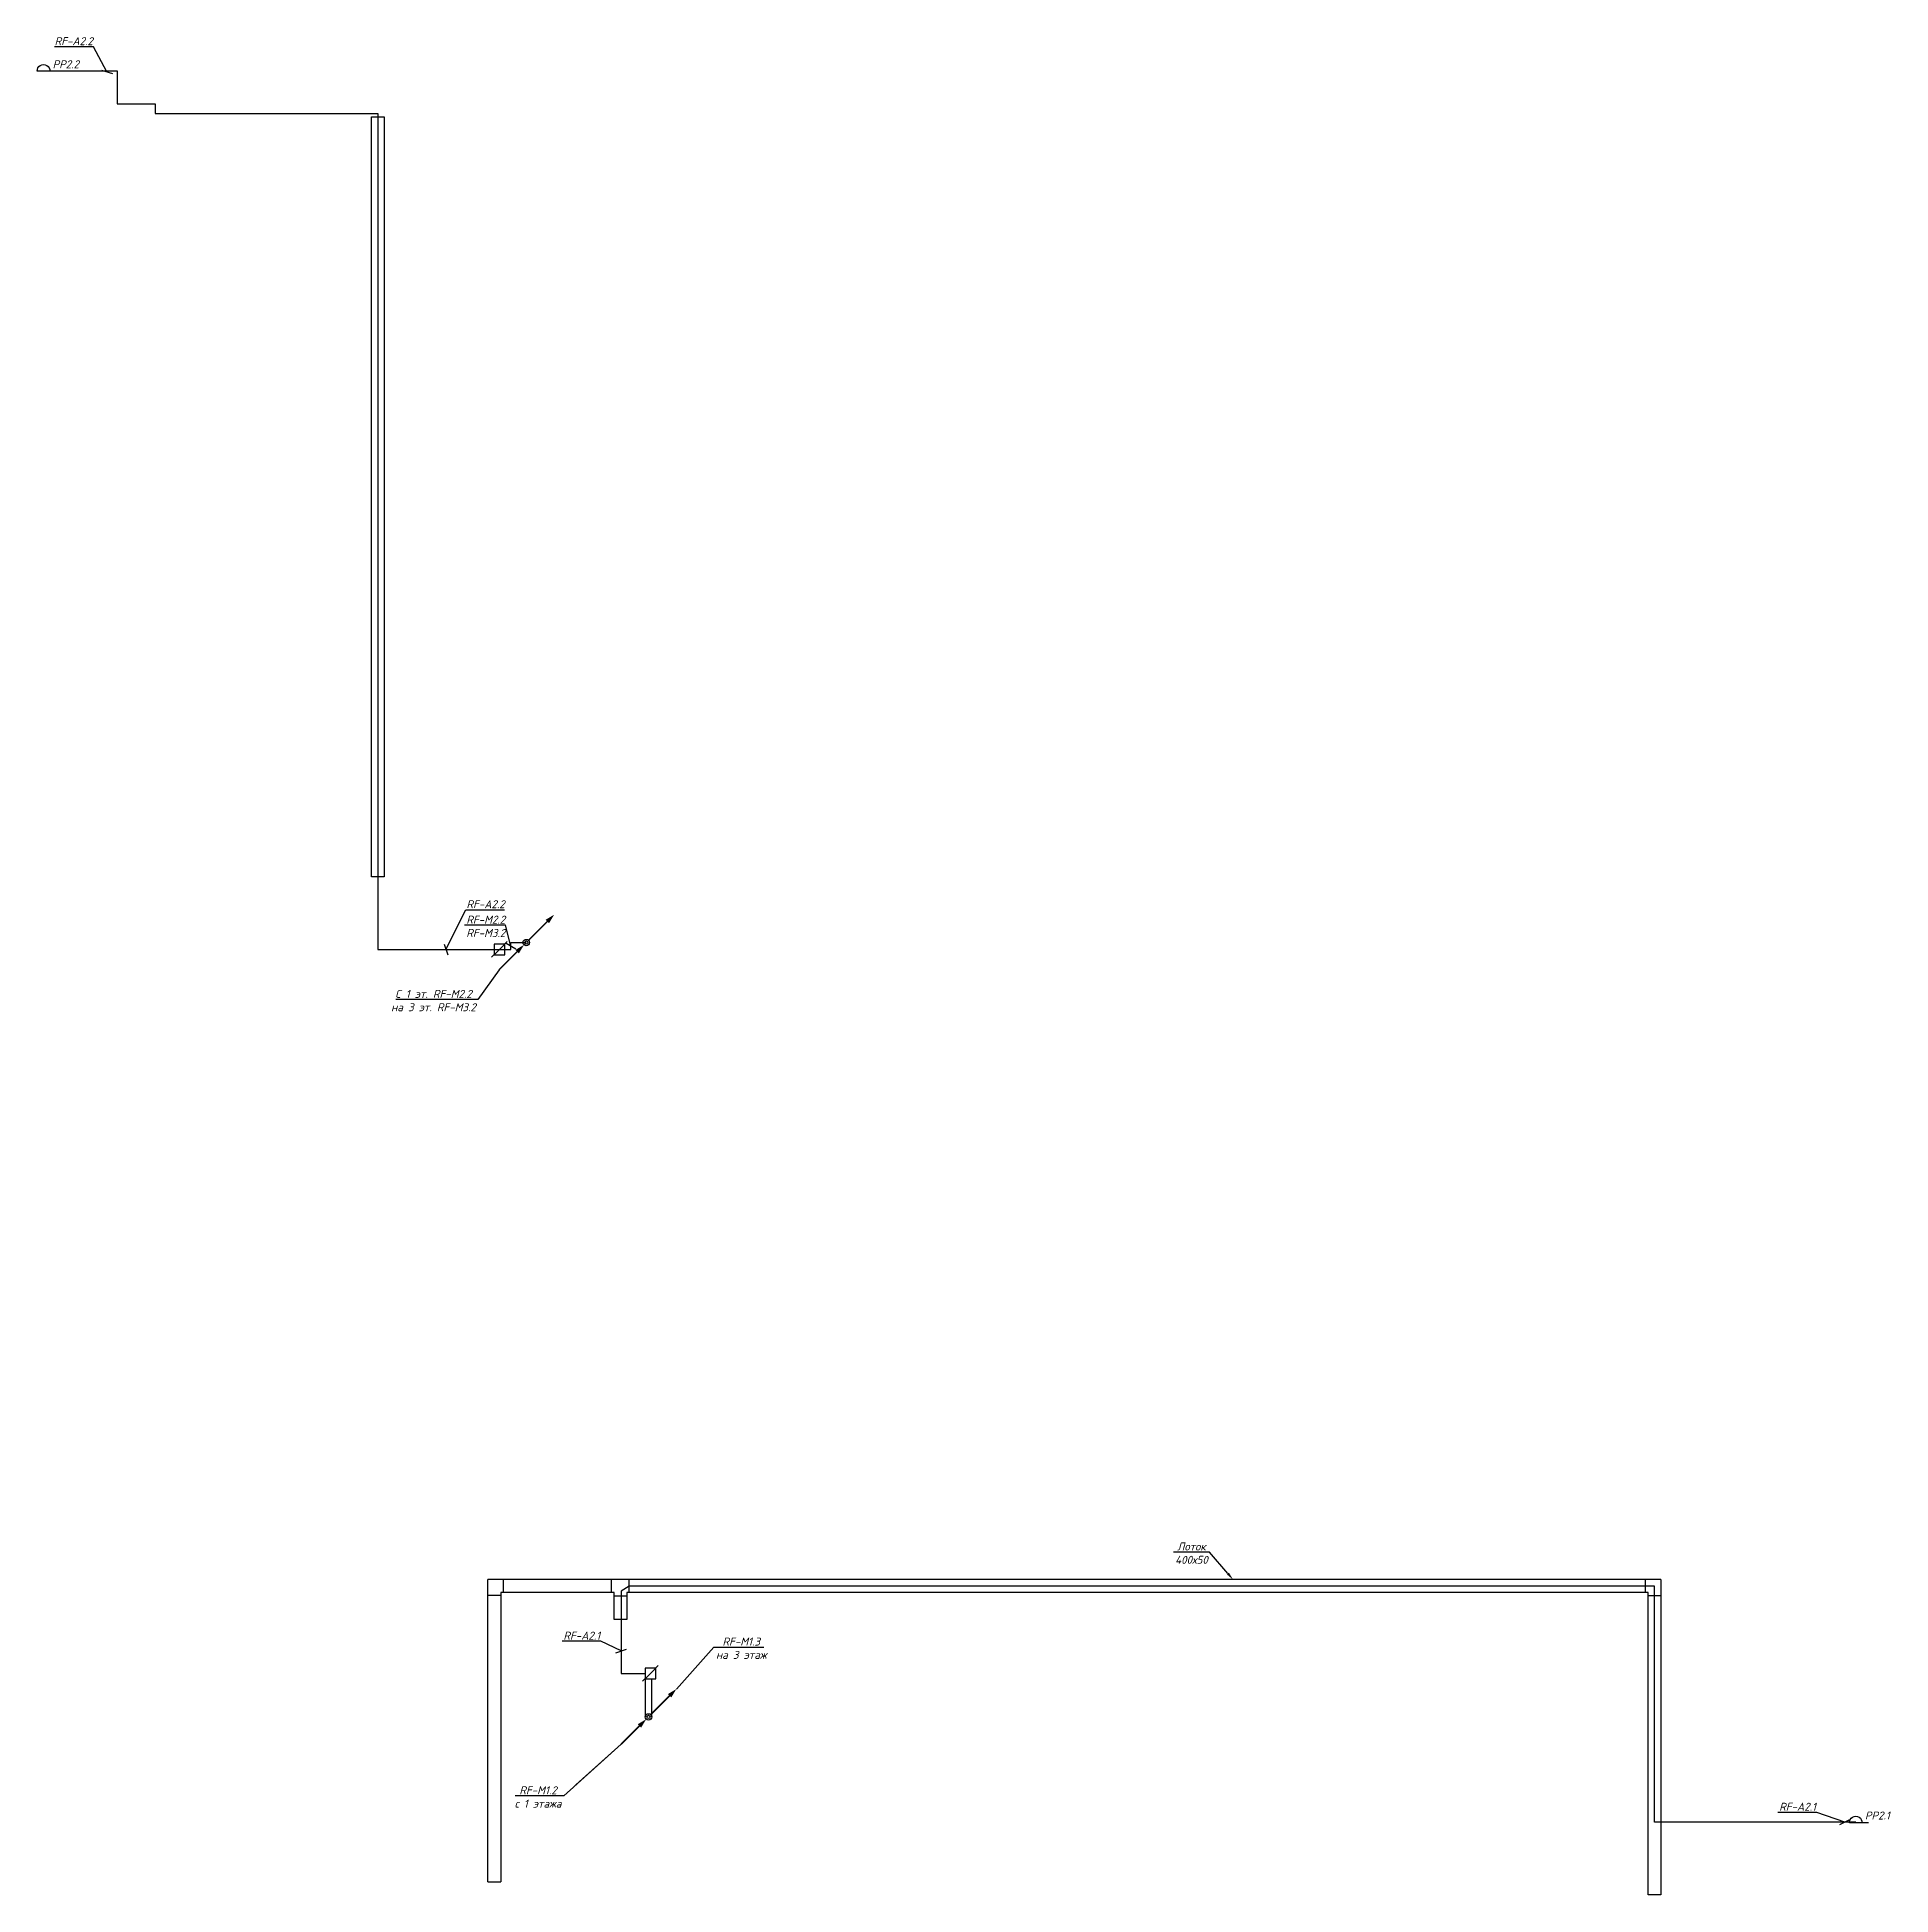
# Model space of a CAD drawing. Header units: millimetres. Extents: x 6978 to 1314263, y -121816 to 20667.
# Drawn here: x 444354 to 502279, y -121156 to -63108 of the extents above; entities that cross this region are included whole.
import ezdxf
from ezdxf import colors
from ezdxf.entities.mleader import LeaderData, LeaderLine
from ezdxf.math import Vec2, Vec3

# ---------------------------------------------------------------- set-up
doc = ezdxf.new("R2010")
doc.units = ezdxf.units.MM
doc.set_wipeout_variables(frame=1)
for name, color, linetype, lineweight in [('Радио', 5, 'Continuous', 30), ('РФ_Каб.Абонентский', 3, 'Continuous', 30), ('РФ_Каб.Магистраль', 1, 'Continuous', 30), ('РФ_Розетка', 6, 'Continuous', 30), ('СС Текст', 7, 'Continuous', 25), ('СС_СКК_Лоток', 54, 'Continuous', 30)]:
    doc.layers.add(name, color=color, linetype=linetype, lineweight=lineweight)
doc.layers.add('СОУЭ_Оборуд.', color=7, linetype='Continuous')
doc.styles.add('ISOCPEUR', font='isocpeui.ttf', dxfattribs={"height": 2.5})

msp = doc.modelspace()

# ---------------------------------------------------------------- texts
at = {"layer": 'СОУЭ_Оборуд.', "char_height": 250, "width": 594.035, "attachment_point": 5, "style": 'ISOCPEUR'}
for s, insert in [('РР2.2', (445248.6, -63956.7)), ('РР2.1', (501857, -118677.3))]:
    msp.add_mtext(s, dxfattribs=dict(at, insert=insert))

# ---------------------------------------------------------------- blocks, each defined once
blk = doc.blocks.new('*U275')
at = {"color": 0, "const_width": 0.5}
for points in [[(0.71, 0.71), (6.59, 6.59)], [(-8.5, -8.5), (-2.83, -2.83)]]:
    blk.add_lwpolyline(points, dxfattribs=at)
at = {"color": 0}
for points in [[(8.71, 8.71, 0, 1.5, 0), (6.59, 6.59, 2, 2, 0)], [(-0.71, -0.71, 0, 1.5, 0), (-2.83, -2.83, 2, 2, 0)]]:
    blk.add_lwpolyline(points, format="xyseb", dxfattribs=at)
for radius in [1, 0.5]:
    blk.add_circle((0, 0), radius, dxfattribs=at)
blk = doc.blocks.new('*U271')
at = {"color": 0, "const_width": 0.5}
blk.add_lwpolyline([(0.71, 0.71), (6.59, 6.59)], dxfattribs=at)
at = {"color": 0}
blk.add_lwpolyline([(8.71, 8.71, 0, 1.5, 0), (6.59, 6.59, 2, 2, 0)], format="xyseb", dxfattribs=at)
for radius in [1, 0.5]:
    blk.add_circle((0, 0), radius, dxfattribs=at)
blk = doc.blocks.new('*U272')
at = {"color": 0}
blk.add_lwpolyline([(-0.71, -0.71, 0, 1.5, 0), (-2.83, -2.83, 2, 2, 0)], format="xyseb", dxfattribs=at)
at = {"color": 0, "const_width": 0.5}
blk.add_lwpolyline([(-8.5, -8.5), (-2.83, -2.83)], dxfattribs=at)
at = {"color": 0}
for radius in [1, 0.5]:
    blk.add_circle((0, 0), radius, dxfattribs=at)
blk = doc.blocks.new('_None')
blk = doc.blocks.new('2й этаж')
at = {"layer": 'СС_СКК_Лоток', "color": 0}
for p, q in [((454800, -89345), (454800, -65597)), ((454800, -65597), (455200, -65597)), ((455200, -65597), (455201, -89345)), ((455201, -89345), (454800, -89345)), ((458442, -120752), (458442, -111307)), ((495092, -111307), (458442, -111307)), ((458924, -111707), (458924, -111307)), ((462299, -111707), (462299, -111307)), ((462858, -111707), (462858, -111307)), ((494608, -111707), (494608, -111307)), ((495092, -111307), (495092, -121156)), ((458842, -111802), (458442, -111802)), ((462381, -111707), (458842, -111707)), ((458842, -111707), (458842, -120752)), ((462381, -112550), (462381, -111707)), ((462381, -111817), (462781, -111817)), ((467289, -111707), (462781, -111707)), ((462781, -111707), (462781, -112550)), ((494692, -111707), (467289, -111707)), ((494692, -121156), (494692, -111707)), ((494692, -111802), (495092, -111802)), ((462781, -112550), (462381, -112550)), ((458442, -120752), (458842, -120752)), ((495092, -121156), (494692, -121156))]:
    blk.add_line(p, q, dxfattribs=at)
blk = doc.blocks.new('Радио розетка')
at = {"layer": 'РФ_Розетка'}
blk.add_line((0, 0), (594, 0), dxfattribs=at)
blk.add_ellipse((398, 12), major_axis=(139, 139), ratio=1, start_param=5.436911, end_param=8.700256, dxfattribs=at)
blk = doc.blocks.new('A$Cc576eae1')
at = {"lineweight": 30}
blk.add_wipeout([(-164, 164), (164, 164), (164, -164), (-164, -164)], dxfattribs=at)
at = {"layer": 'Радио'}
for points in [[(245, 245), (-245, -245)], [(-164, -164), (164, -164), (164, 164), (-164, 164), (-164, -164)]]:
    blk.add_lwpolyline(points, dxfattribs=at)
blk = doc.blocks.new('_Oblique')
at = {"color": 0, "linetype": 'ByBlock', "lineweight": -2}
blk.add_line((-0.5, -0.5), (0.5, 0.5), dxfattribs=at)

# ---------------------------------------------------------------- linework, layer by layer
at = {"layer": 'РФ_Каб.Абонентский'}
msp.add_lwpolyline([(501181.6, -118880.3), (494892, -118880.3), (494892, -111507.5), (462858, -111507.5), (462605.5, -111662.1), (462605.5, -114236.9), (463355.4, -114239.2)], dxfattribs=at)
at = {"layer": 'РФ_Каб.Магистраль'}
msp.add_lwpolyline([(463556.8, -115594.5), (463556.8, -114405.3), (463356.8, -114405.3), (463356.8, -115595.9)], dxfattribs=at)

# ---------------------------------------------------------------- block references
at = {"layer": 'РФ_Розетка', "xscale": -1}
msp.add_blockref('Радио розетка', (444952.5, -64170.4), dxfattribs=at)
at = {"layer": 'РФ_Розетка', "xscale": -1, "rotation": 359.9999999999978}
msp.add_blockref('Радио розетка', (501580, -118905.3), dxfattribs=at)
at = {"layer": 'СС_СКК_Лоток'}
msp.add_blockref('2й этаж', (0, 0), dxfattribs=at)
at = {"layer": 'СС_СКК_Лоток', "xscale": 100, "yscale": 100, "zscale": 100}
for name, p in [('*U275', (459638, -91400.3)), ('*U271', (463456.8, -115595.9)), ('*U272', (463456.8, -115595.9))]:
    msp.add_blockref(name, p, dxfattribs=at)

msp.set_redraw_order([(e.dxf.handle, doc.entitydb.next_handle()) for e in msp.query("TEXT MTEXT ATTDEF DIMENSION ARC_DIMENSION")])  # texts and dimensions are drawn at this point

# ---------------------------------------------------------------- leaders
at = {"layer": 'СС Текст', "color": 7, "lineweight": 20}
ml = msp.add_multileader_mtext('Standard', dxfattribs=at)
ml.set_content('{\\C256;RF-А2.2}', color=7, style='ISOCPEUR')
ml.set_leader_properties()
ml.set_arrow_properties(name='OBLIQUE')
ml.build(insert=Vec2(0, 0))
ml.multileader.update_dxf_attribs({"has_dogleg": 0, "text_left_attachment_type": 6, "text_right_attachment_type": 6, "dogleg_length": 100, "arrow_head_size": 250})
ctx = ml.context
ctx.base_point, ctx.char_height, ctx.arrow_head_size, ctx.landing_gap_size, ctx.plane_origin = Vec3(444877.7, -63409.3), 250, 250, 0, Vec3(457894.4, -66792.5)
ctx.left_attachment, ctx.right_attachment, ctx.text_align_type = 6, 6, 1
notes = []
notes.append((ctx, [(0, (1, 1, 0), (446216.7, -63409.3), (-1, 0), 100, [(0, [(446535.9, -64195.4)], 0, [])])]))
ctx.mtext.insert, ctx.mtext.width, ctx.mtext.alignment, ctx.mtext.flow_direction = Vec3(445497.2, -63109.3), 1991.197, 2, 5
ml = msp.add_multileader_mtext('Standard', dxfattribs=at)
ml.set_content('{\\C256;С 1 эт. RF-M2.2\\Pна 3 эт. RF-M3.2}', color=7, style='ISOCPEUR')
ml.set_leader_properties()
ml.set_arrow_properties(name='NONE')
ml.build(insert=Vec2(0, 0))
ml.multileader.update_dxf_attribs({"has_dogleg": 0, "text_left_attachment_type": 6, "text_right_attachment_type": 6, "dogleg_length": 100, "arrow_head_size": 250})
ctx = ml.context
ctx.base_point, ctx.char_height, ctx.arrow_head_size, ctx.landing_gap_size, ctx.plane_origin = Vec3(455352.4, -93179.6), 250, 250, 0, Vec3(468024.8, -98991.6)
ctx.left_attachment, ctx.right_attachment, ctx.text_align_type = 6, 6, 1
notes.append((ctx, [(0, (1, 1, 0), (458227.8, -93179.6), (-1, 0), 100, [(0, [(458788, -92250.3)], 0, [])])]))
ctx.mtext.insert, ctx.mtext.width, ctx.mtext.alignment, ctx.mtext.flow_direction = Vec3(456740.1, -92879.6), 3554.766, 2, 5
ml = msp.add_multileader_mtext('Standard', dxfattribs=at)
ml.set_content('{\\C256;RF-А2.1}', color=7, style='ISOCPEUR')
ml.set_leader_properties()
ml.set_arrow_properties(name='OBLIQUE')
ml.build(insert=Vec2(0, 0))
ml.multileader.update_dxf_attribs({"has_dogleg": 0, "text_left_attachment_type": 6, "text_right_attachment_type": 6, "dogleg_length": 100, "arrow_head_size": 250})
ctx = ml.context
ctx.base_point, ctx.char_height, ctx.arrow_head_size, ctx.landing_gap_size, ctx.plane_origin = Vec3(460774.5, -113232.3), 250, 250, 0, Vec3(471792.3, -116298.7)
ctx.left_attachment, ctx.right_attachment, ctx.text_align_type = 6, 6, 1
notes.append((ctx, [(0, (1, 1, 0), (462073, -113232.3), (-1, 0), 100, [(0, [(462605.5, -113533.8)], 0, [])])]))
ctx.mtext.insert, ctx.mtext.width, ctx.mtext.alignment, ctx.mtext.flow_direction = Vec3(461373.8, -112932.3), 1991.197, 2, 5
ml = msp.add_multileader_mtext('Standard', dxfattribs=at)
ml.set_content('{\\C256;RF-А2.1}', color=7, style='ISOCPEUR')
ml.set_leader_properties()
ml.set_arrow_properties(name='OBLIQUE')
ml.build(insert=Vec2(0, 0))
ml.multileader.update_dxf_attribs({"has_dogleg": 0, "text_left_attachment_type": 6, "text_right_attachment_type": 6, "dogleg_length": 100, "arrow_head_size": 250})
ctx = ml.context
ctx.base_point, ctx.char_height, ctx.arrow_head_size, ctx.landing_gap_size, ctx.plane_origin = Vec3(498765.3, -118578.8), 250, 250, 0, Vec3(509783, -121645.2)
ctx.left_attachment, ctx.right_attachment, ctx.text_align_type = 6, 6, 1
notes.append((ctx, [(0, (1, 1, 0), (500063.8, -118578.8), (-1, 0), 100, [(0, [(500841.2, -118880.3)], 0, [])])]))
ctx.mtext.insert, ctx.mtext.width, ctx.mtext.alignment, ctx.mtext.flow_direction = Vec3(499364.5, -118278.8), 1991.197, 2, 5
at = {"layer": 'СС_СКК_Лоток', "color": 7, "lineweight": 0}
ml = msp.add_multileader_mtext('Standard', dxfattribs=at)
ml.set_content('Лоток\\P400х50', color=7, style='ISOCPEUR')
ml.set_leader_properties()
ml.build(insert=Vec2(0, 0))
ml.multileader.update_dxf_attribs({"has_dogleg": 0, "text_left_attachment_type": 6, "text_right_attachment_type": 6, "dogleg_length": 100, "arrow_head_size": 250})
ctx = ml.context
ctx.base_point, ctx.char_height, ctx.arrow_head_size, ctx.landing_gap_size, ctx.plane_origin = Vec3(479863.9, -110445.9), 250, 250, 0, Vec3(485547.4, -112408.1)
ctx.left_attachment, ctx.right_attachment, ctx.text_align_type = 6, 6, 1
notes.append((ctx, [(0, (1, 1, 0), (481085.3, -110445.9), (-1, 0), 100, [(0, [(481726.1, -111307.4)], 0, [])])]))
ctx.mtext.insert, ctx.mtext.width, ctx.mtext.alignment, ctx.mtext.flow_direction = Vec3(480424.6, -110145.9), 2467.274, 2, 5
ml = msp.add_multileader_mtext('Standard', dxfattribs=at)
ml.set_content('RF-M1.3\\Pна 3 этаж', color=7, style='ISOCPEUR')
ml.set_leader_properties()
ml.set_arrow_properties(name='NONE')
ml.build(insert=Vec2(0, 0))
ml.multileader.update_dxf_attribs({"has_dogleg": 0, "text_left_attachment_type": 6, "text_right_attachment_type": 6, "dogleg_length": 100, "arrow_head_size": 250})
ctx = ml.context
ctx.base_point, ctx.char_height, ctx.arrow_head_size, ctx.landing_gap_size, ctx.plane_origin = Vec3(465495.1, -113417.2), 250, 250, 0, Vec3(472342.1, -115949)
ctx.left_attachment, ctx.right_attachment, ctx.text_align_type = 6, 6, 1
notes.append((ctx, [(1, (1, 1, 0), (465395.1, -113417.2), (1, 0), 100, [(0, [(464327.5, -114725.2)], 0, [])])]))
ctx.mtext.insert, ctx.mtext.width, ctx.mtext.alignment, ctx.mtext.flow_direction = Vec3(466356.2, -113117.2), 1991.197, 2, 5
ml = msp.add_multileader_mtext('Standard', dxfattribs=at)
ml.set_content('2хОМ3\\Pс 1 этажа', color=7, style='ISOCPEUR')
ml.set_leader_properties()
ml.set_arrow_properties(name='NONE')
ml.build(insert=Vec2(0, 0))
ml.multileader.update_dxf_attribs({"has_dogleg": 0, "text_left_attachment_type": 6, "text_right_attachment_type": 6, "dogleg_length": 100, "arrow_head_size": 250})
ctx = ml.context
ctx.base_point, ctx.char_height, ctx.arrow_head_size, ctx.landing_gap_size, ctx.plane_origin = Vec3(459180.5, -118073.3), 250, 250, 0, Vec3(468320.9, -119627.2)
ctx.left_attachment, ctx.right_attachment, ctx.text_align_type = 6, 6, 1
notes.append((ctx, [(0, (1, 1, 0), (460892.2, -118073.3), (-1, 0), 100, [(0, [(462606.8, -116445.9)], 0, [])])]))
ctx.mtext.insert, ctx.mtext.width, ctx.mtext.alignment, ctx.mtext.flow_direction = Vec3(459986.3, -117773.3), 1991.197, 2, 5
for ctx, leaders in notes:
    for number, flags, end, landing, length, lines in leaders:
        leader = LeaderData()
        leader.index, (leader.has_last_leader_line, leader.has_dogleg_vector, leader.attachment_direction) = number, flags
        leader.last_leader_point, leader.dogleg_vector, leader.dogleg_length = Vec3(end), Vec3(landing), length
        for number, points, colour, breaks in lines:
            line = LeaderLine()
            line.index, line.vertices, line.color, line.breaks = number, Vec3.list(points), colors.encode_raw_color(colour), breaks
            leader.lines.append(line)
        ctx.leaders.append(leader)

# ---------------------------------------------------------------- next in the draw order: block references
at = {"layer": 'Радио'}
for p in [(458801, -91615), (463519, -114239.2)]:
    msp.add_blockref('A$Cc576eae1', p, dxfattribs=at)

# ---------------------------------------------------------------- next in the draw order: leaders
at = {"layer": 'СС_СКК_Лоток', "color": 7, "lineweight": 0}
ml = msp.add_multileader_mtext('Standard', dxfattribs=at)
ml.set_content('RF-M1.2\\Pс 1 этажа', color=7, style='ISOCPEUR')
ml.set_leader_properties()
ml.set_arrow_properties(name='NONE')
ml.build(insert=Vec2(0, 0))
ml.multileader.update_dxf_attribs({"has_dogleg": 0, "text_left_attachment_type": 6, "text_right_attachment_type": 6, "dogleg_length": 100, "arrow_head_size": 250})
ctx = ml.context
ctx.base_point, ctx.char_height, ctx.arrow_head_size, ctx.landing_gap_size, ctx.plane_origin = Vec3(459201, -118063.8), 250, 250, 0, Vec3(468740.4, -119819.3)
ctx.left_attachment, ctx.right_attachment, ctx.text_align_type = 6, 6, 1
notes = []
notes.append((ctx, [(0, (1, 1, 0), (460912.8, -118063.8), (-1, 0), 100, [(0, [(462606.8, -116445.9)], 0, [])])]))
ctx.mtext.insert, ctx.mtext.width, ctx.mtext.alignment, ctx.mtext.flow_direction = Vec3(460006.9, -117763.8), 1991.197, 2, 5
ctx.mtext.has_bg_fill, ctx.mtext.bg_color, ctx.mtext.bg_scale_factor, ctx.mtext.bg_transparency, ctx.mtext.use_window_bg_color = 1, -1027028792, 1.5, 0, 1
for ctx, leaders in notes:
    for number, flags, end, landing, length, lines in leaders:
        leader = LeaderData()
        leader.index, (leader.has_last_leader_line, leader.has_dogleg_vector, leader.attachment_direction) = number, flags
        leader.last_leader_point, leader.dogleg_vector, leader.dogleg_length = Vec3(end), Vec3(landing), length
        for number, points, colour, breaks in lines:
            line = LeaderLine()
            line.index, line.vertices, line.color, line.breaks = number, Vec3.list(points), colors.encode_raw_color(colour), breaks
            leader.lines.append(line)
        ctx.leaders.append(leader)

# ---------------------------------------------------------------- next in the draw order: linework, layer by layer
at = {"layer": 'РФ_Каб.Абонентский'}
msp.add_lwpolyline([(444554.1, -64158.4), (446854.9, -64158.4), (446854.9, -65195.3), (448044.9, -65195.3), (448044.9, -65495.3), (455000, -65495.3), (455000, -91615), (458801, -91615)], dxfattribs=at)
at = {"layer": 'РФ_Каб.Магистраль'}
msp.add_lwpolyline([(458801, -91615), (459160.5, -91615), (459160.5, -91400.3), (459638, -91400.3)], dxfattribs=at)

# ---------------------------------------------------------------- next in the draw order: leaders
at = {"layer": 'СС Текст', "color": 7, "lineweight": 20}
ml = msp.add_multileader_mtext('Standard', dxfattribs=at)
ml.set_content('{\\C256;RF-А2.2}', color=7, style='ISOCPEUR')
ml.set_leader_properties()
ml.set_arrow_properties(name='OBLIQUE')
ml.build(insert=Vec2(0, 0))
ml.multileader.update_dxf_attribs({"has_dogleg": 0, "text_left_attachment_type": 6, "text_right_attachment_type": 6, "dogleg_length": 100, "arrow_head_size": 250})
ctx = ml.context
ctx.base_point, ctx.char_height, ctx.arrow_head_size, ctx.landing_gap_size, ctx.plane_origin = Vec3(457746.7, -90376.5), 250, 250, 0, Vec3(466313.5, -93772.7)
ctx.left_attachment, ctx.right_attachment, ctx.text_align_type = 6, 6, 1
notes = []
notes.append((ctx, [(1, (1, 1, 0), (457646.7, -90376.5), (1, 0), 100, [(0, [(457126.7, -91615)], 0, [])])]))
ctx.mtext.insert, ctx.mtext.width, ctx.mtext.alignment, ctx.mtext.flow_direction = Vec3(458366.2, -90076.5), 1991.197, 2, 5
ml = msp.add_multileader_mtext('Standard', dxfattribs=at)
ml.set_content('{\\C256;RF-M2.2\\PRF-M3.2}', color=7, style='ISOCPEUR')
ml.set_leader_properties()
ml.set_arrow_properties(name='OBLIQUE')
ml.build(insert=Vec2(0, 0))
ml.multileader.update_dxf_attribs({"has_dogleg": 0, "text_left_attachment_type": 6, "text_right_attachment_type": 6, "dogleg_length": 100, "arrow_head_size": 250})
ctx = ml.context
ctx.base_point, ctx.char_height, ctx.arrow_head_size, ctx.landing_gap_size, ctx.plane_origin = Vec3(457753.4, -90859.5), 250, 250, 0, Vec3(468889.4, -96671.5)
ctx.left_attachment, ctx.right_attachment, ctx.text_align_type = 6, 6, 1
notes.append((ctx, [(0, (1, 1, 0), (459092.4, -90859.5), (-1, 0), 100, [(0, [(459160.5, -91507.6)], 0, [])])]))
ctx.mtext.insert, ctx.mtext.width, ctx.mtext.alignment, ctx.mtext.flow_direction = Vec3(458372.9, -90559.5), 1991.197, 2, 5
for ctx, leaders in notes:
    for number, flags, end, landing, length, lines in leaders:
        leader = LeaderData()
        leader.index, (leader.has_last_leader_line, leader.has_dogleg_vector, leader.attachment_direction) = number, flags
        leader.last_leader_point, leader.dogleg_vector, leader.dogleg_length = Vec3(end), Vec3(landing), length
        for number, points, colour, breaks in lines:
            line = LeaderLine()
            line.index, line.vertices, line.color, line.breaks = number, Vec3.list(points), colors.encode_raw_color(colour), breaks
            leader.lines.append(line)
        ctx.leaders.append(leader)

doc.saveas('drawing.dxf')
